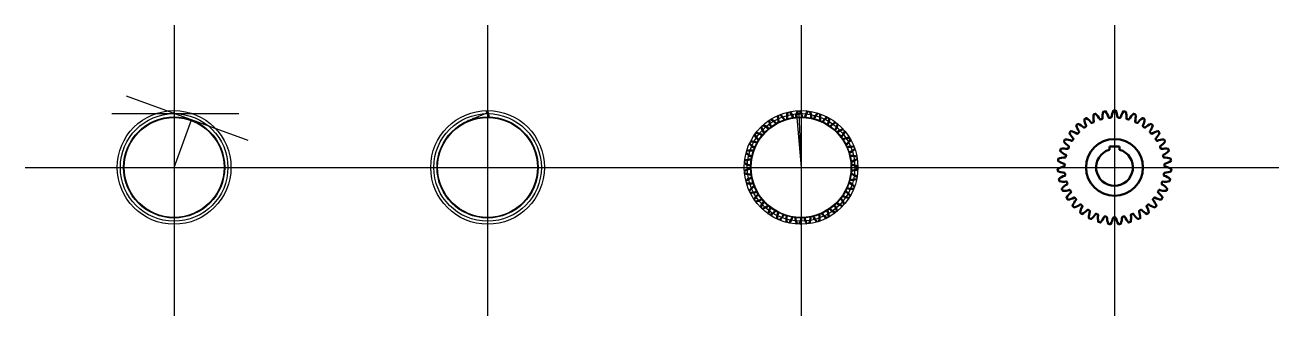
# Model space of a CAD drawing. Header units: millimetres. Extents: x 0 to 3308, y 0 to 1318.
# Drawn here: x 546 to 2994, y 86 to 654 of the extents above; entities that cross this region are included whole.
import ezdxf

# ---------------------------------------------------------------- set-up
doc = ezdxf.new("R2010")
doc.units = ezdxf.units.MM
doc.header["$MEASUREMENT"] = 0
doc.header["$PDMODE"] = 3
doc.layers.add('Layer1', color=1, linetype='Continuous')
doc.layers.add('контур', color=7, linetype='Continuous', lineweight=50)

# ---------------------------------------------------------------- blocks, each defined once
blk = doc.blocks.new('*U1')
at = {"layer": 'контур'}
blk.add_arc((-28.6, -9.2), 30.8, 4.5432, 31.1511, dxfattribs=at)
blk = doc.blocks.new('*U2')
at = {"layer": 'контур', "color": 0, "linetype": 'ByBlock', "lineweight": -2, "transparency": 16777216}
for p, rotation in [((2007.1, 465.5), 30.85714285714283), ((2024, 473.6), 20.57142857142855), ((2042, 478.6), 10.28571428571425), ((2079.2, 478.5), 349.7142857142858), ((2097.2, 473.5), 339.4285714285714), ((2114, 465.4), 329.1428571428572), ((1979.1, 441.1), 51.4285714285714), ((1992, 454.6), 41.14285714285712), ((2129.2, 454.4), 318.8571428571429), ((2142.1, 440.9), 308.5714285714285), ((1968.8, 425.5), 61.71428571428569), ((2152.3, 425.3), 298.2857142857142), ((1957.2, 390.1), 82.28571428571429), ((1961.4, 408.3), 71.99999999999997), ((2159.7, 408.1), 287.9999999999999), ((2163.8, 389.9), 277.7142857142858), ((1956.4, 371.4), 92.57142857142857), ((2164.6, 371.2), 267.4285714285715), ((1958.9, 352.9), 102.8571428571429), ((2162.1, 352.7), 257.1428571428572), ((1964.6, 335.1), 113.1428571428572), ((1973.5, 318.7), 123.4285714285714), ((2147.4, 318.5), 236.5714285714285), ((2156.3, 334.9), 246.8571428571428), ((1985.1, 304), 133.7142857142857), ((1999.2, 291.7), 143.9999999999999), ((2121.7, 291.6), 215.9999999999999), ((2135.8, 303.9), 226.2857142857142), ((2015.2, 282.1), 154.2857142857142), ((2032.7, 275.6), 164.5714285714286), ((2051.1, 272.2), 174.8571428571428), ((2069.7, 272.2), 185.1428571428571), ((2088.1, 275.5), 195.4285714285714), ((2105.6, 282.1), 205.7142857142857)]:
    blk.add_blockref('*U1', p, dxfattribs=dict(at, rotation=rotation))
blk.add_blockref('*U1', (2060.6, 480.2), dxfattribs=at)
blk = doc.blocks.new('*U3')
at = {"layer": 'контур'}
blk.add_arc((-28.6, -9.2), 30.8, 4.5432, 31.1511, dxfattribs=at)
blk = doc.blocks.new('*U4')
at = {"layer": 'контур', "color": 0, "linetype": 'ByBlock', "lineweight": -2, "transparency": 16777216}
for p, rotation in [((2007.1, 465.5), 30.85714285714283), ((2024, 473.6), 20.57142857142855), ((2042, 478.6), 10.28571428571425), ((2079.2, 478.5), 349.7142857142858), ((2097.2, 473.5), 339.4285714285714), ((2114, 465.4), 329.1428571428572), ((1979.1, 441.1), 51.4285714285714), ((1992, 454.6), 41.14285714285712), ((2129.2, 454.4), 318.8571428571429), ((2142.1, 440.9), 308.5714285714285), ((1968.8, 425.5), 61.71428571428569), ((2152.3, 425.3), 298.2857142857142), ((1957.2, 390.1), 82.28571428571429), ((1961.4, 408.3), 71.99999999999997), ((2159.7, 408.1), 287.9999999999999), ((2163.8, 389.9), 277.7142857142858), ((1956.4, 371.4), 92.57142857142857), ((2164.6, 371.2), 267.4285714285715), ((1958.9, 352.9), 102.8571428571429), ((2162.1, 352.7), 257.1428571428572), ((1964.6, 335.1), 113.1428571428572), ((1973.5, 318.7), 123.4285714285714), ((2147.4, 318.5), 236.5714285714285), ((2156.3, 334.9), 246.8571428571428), ((1985.1, 304), 133.7142857142857), ((1999.2, 291.7), 143.9999999999999), ((2121.7, 291.6), 215.9999999999999), ((2135.8, 303.9), 226.2857142857142), ((2015.2, 282.1), 154.2857142857142), ((2032.7, 275.6), 164.5714285714286), ((2051.1, 272.2), 174.8571428571428), ((2069.7, 272.2), 185.1428571428571), ((2088.1, 275.5), 195.4285714285714), ((2105.6, 282.1), 205.7142857142857)]:
    blk.add_blockref('*U3', p, dxfattribs=dict(at, rotation=rotation))
blk.add_blockref('*U3', (2060.6, 480.2), dxfattribs=at)

msp = doc.modelspace()

# ---------------------------------------------------------------- linework, layer by layer
for p, q in [((836.5, 654), (836.5, 86)), ((1448.5, 654), (1448.5, 86)), ((2060.5, 654), (2060.5, 86)), ((2672.5, 654), (2672.5, 86)), ((980.8, 428.5), (743.5, 514.9)), ((715, 481), (963, 481)), ((836.5, 376), (870.2, 468.7)), ((1448.5, 482.9), (1410.6, 467.1)), ((2051.8, 480.6), (2060.5, 376)), ((2056.5, 480.9), (2060.5, 376)), ((545.5, 376), (1157.5, 376)), ((1157.5, 376), (1769.5, 376)), ((1769.5, 376), (2381.5, 376)), ((2381.5, 376), (2993.5, 376))]:
    msp.add_line(p, q)
for centre, radius in [((836.5, 376), 111), ((836.5, 376), 105), ((836.5, 376), 98.7), ((836.5, 376), 97.5), ((1448.5, 376), 111), ((1448.5, 376), 105), ((1448.5, 376), 98.7), ((1448.5, 376), 97.5), ((2060.5, 376), 111), ((2060.5, 376), 105), ((2060.5, 376), 98.7), ((2060.5, 376), 97.5)]:
    msp.add_circle(centre, radius)
for p in [(836.5, 487), (836.5, 487), (836.5, 474.7), (1410.6, 467.1), (1420, 471), (1448.5, 487), (1448.5, 487), (1448.5, 474.7)]:
    msp.add_point(p)
at = {"layer": 'Layer1'}
for p, q in [((836.5, 487), (836.5, 474.7)), ((1448.5, 487), (1448.5, 474.7))]:
    msp.add_line(p, q, dxfattribs=at)
for p in [(836.5, 482.9), (1448.5, 482.9)]:
    msp.add_point(p, dxfattribs=at)
at = {"layer": 'контур'}
for p, q in [((2662.5, 410.6), (2662.5, 416.9)), ((2662.5, 416.9), (2672.5, 416.9)), ((2672.5, 416.9), (2682.5, 416.9)), ((2682.5, 416.9), (2682.5, 410.6))]:
    msp.add_line(p, q, dxfattribs=at)
msp.add_lwpolyline([(2579.9, 342.9, 0.3738), (2580.4, 344.1, -0.009668), (2579.2, 347.7, 0.3738), (2578.1, 348.4, -0.109467), (2564.8, 349.2, -0.009685), (2563.8, 353.4, -0.109467), (2575.5, 359.9, 0.3738), (2576.2, 361, -0.009668), (2575.6, 364.8, 0.3738), (2574.7, 365.7, -0.109467), (2561.7, 368.9, -0.009685), (2561.5, 373.2, -0.109467), (2574.1, 377.5, 0.3738), (2575, 378.5, -0.009668), (2575.2, 382.3, 0.3738), (2574.4, 383.3, -0.109467), (2562.2, 388.8, -0.009685), (2562.8, 393, -0.109467), (2576, 395.1, 0.3738), (2577, 395.9, -0.009668), (2577.9, 399.5, 0.3738), (2577.3, 400.7, -0.109467), (2566.3, 408.2, -0.009685), (2567.6, 412.3, -0.109467), (2581, 412, 0.3738), (2582.1, 412.6, -0.009668), (2583.6, 416, 0.3738), (2583.2, 417.3, -0.109467), (2573.8, 426.7, -0.009685), (2575.8, 430.5, -0.109467), (2588.8, 427.8, 0.3738), (2590.1, 428.1, -0.009668), (2592.2, 431.3, 0.3738), (2592, 432.6, -0.109467), (2584.4, 443.5, -0.009685), (2587.1, 446.9, -0.109467), (2599.4, 441.9, 0.3738), (2600.7, 442, -0.009668), (2603.3, 444.7, 0.3738), (2603.4, 446, -0.109467), (2597.9, 458.2, -0.009685), (2601.1, 461, -0.109467), (2612.4, 453.8, 0.3738), (2613.7, 453.8, -0.009668), (2616.7, 456, 0.3738), (2617, 457.2, -0.109467), (2613.7, 470.2, -0.009685), (2617.4, 472.4, -0.109467), (2627.2, 463.3, 0.3738), (2628.5, 463, -0.009668), (2631.9, 464.6, 0.3738), (2632.4, 465.8, -0.109467), (2631.5, 479.1, -0.009685), (2635.5, 480.7, -0.109467), (2643.6, 470, 0.3738), (2644.7, 469.5, -0.009668), (2648.4, 470.5, 0.3738), (2649.1, 471.5, -0.109467), (2650.6, 484.8, -0.009685), (2654.8, 485.6, -0.109467), (2660.8, 473.7, 0.3738), (2661.9, 472.9, -0.009668), (2665.6, 473.3, 0.3738), (2666.6, 474.2, -0.109467), (2670.4, 487, -0.009685), (2674.6, 487, -0.109467), (2678.4, 474.2, 0.3738), (2679.4, 473.3, -0.009668), (2683.1, 472.9, 0.3738), (2684.2, 473.7, -0.109467), (2690.2, 485.6, -0.009685), (2694.4, 484.8, -0.109467), (2695.9, 471.5, 0.3738), (2696.6, 470.5, -0.009668), (2700.3, 469.5, 0.3738), (2701.4, 470, -0.109467), (2709.5, 480.7, -0.009685), (2713.5, 479.1, -0.109467), (2712.6, 465.8, 0.3738), (2713.1, 464.6, -0.009668), (2716.5, 463, 0.3738), (2717.8, 463.3, -0.109467), (2727.6, 472.4, -0.009685), (2731.3, 470.2, -0.109467), (2728, 457.2, 0.3738), (2728.3, 456, -0.009668), (2731.3, 453.8, 0.3738), (2732.6, 453.8, -0.109467), (2743.9, 461, -0.009685), (2747.1, 458.2, -0.109467), (2741.6, 446, 0.3738), (2741.7, 444.7, -0.009668), (2744.3, 442, 0.3738), (2745.6, 441.9, -0.109467), (2757.9, 446.9, -0.009685), (2760.6, 443.5, -0.109467), (2753, 432.6, 0.3738), (2752.8, 431.3, -0.009668), (2754.9, 428.1, 0.3738), (2756.2, 427.8, -0.109467), (2769.2, 430.5, -0.009685), (2771.2, 426.7, -0.109467), (2761.8, 417.3, 0.3738), (2761.4, 416, -0.009668), (2762.9, 412.6, 0.3738), (2764, 412, -0.109467), (2777.4, 412.3, -0.009685), (2778.7, 408.2, -0.109467), (2767.7, 400.7, 0.3738), (2767.1, 399.5, -0.009668), (2768, 395.9, 0.3738), (2769, 395.1, -0.109467), (2782.2, 393, -0.009685), (2782.8, 388.8, -0.109467), (2770.6, 383.3, 0.3738), (2769.8, 382.3, -0.009668), (2770, 378.5, 0.3738), (2770.9, 377.5, -0.109467), (2783.5, 373.2, -0.009685), (2783.3, 368.9, -0.109467), (2770.3, 365.7, 0.3738), (2769.4, 364.8, -0.009668), (2768.8, 361, 0.3738), (2769.5, 359.9, -0.109467), (2781.2, 353.4, -0.009685), (2780.2, 349.2, -0.109467), (2766.9, 348.4, 0.3738), (2765.8, 347.7, -0.009668), (2764.6, 344.1, 0.3738), (2765.1, 342.9, -0.109467), (2775.4, 334.4, -0.009685), (2773.7, 330.4, -0.109467), (2760.5, 332, 0.3738), (2759.2, 331.5, -0.009668), (2757.4, 328.1, 0.3738), (2757.7, 326.9, -0.109467), (2766.3, 316.7, -0.009685), (2763.9, 313.1, -0.109467), (2751.2, 317, 0.3738), (2749.9, 316.7, -0.009668), (2747.5, 313.7, 0.3738), (2747.6, 312.4, -0.109467), (2754.2, 300.9, -0.009685), (2751.2, 297.8, -0.109467), (2739.4, 303.9, 0.3738), (2738.1, 303.8, -0.009668), (2735.2, 301.3, 0.3738), (2735, 300.1, -0.109467), (2739.5, 287.5, -0.009685), (2736, 285, -0.109467), (2725.4, 293.1, 0.3738), (2724.1, 293.3, -0.009668), (2720.9, 291.4, 0.3738), (2720.4, 290.1, -0.109467), (2722.6, 276.9, -0.009685), (2718.7, 275.1, -0.109467), (2709.8, 285, 0.3738), (2708.5, 285.4, -0.009668), (2705, 284.1, 0.3738), (2704.3, 282.9, -0.109467), (2704.1, 269.6, -0.009685), (2700, 268.4, -0.109467), (2692.9, 279.8, 0.3738), (2691.8, 280.4, -0.009668), (2688.1, 279.7, 0.3738), (2687.2, 278.7, -0.109467), (2684.6, 265.7, -0.009685), (2680.3, 265.3, -0.109467), (2675.4, 277.7, 0.3738), (2674.4, 278.5, -0.009668), (2670.6, 278.5, 0.3738), (2669.6, 277.7, -0.109467), (2664.7, 265.3, -0.009685), (2660.4, 265.7, -0.109467), (2657.8, 278.7, 0.3738), (2656.9, 279.7, -0.009668), (2653.2, 280.4, 0.3738), (2652.1, 279.8, -0.109467), (2645, 268.4, -0.009685), (2640.9, 269.6, -0.109467), (2640.7, 282.9, 0.3738), (2640, 284.1, -0.009668), (2636.5, 285.4, 0.3738), (2635.2, 285, -0.109467), (2626.3, 275.1, -0.009685), (2622.4, 276.9, -0.109467), (2624.6, 290.1, 0.3738), (2624.1, 291.4, -0.009668), (2620.9, 293.3, 0.3738), (2619.6, 293.1, -0.109467), (2609, 285, -0.009685), (2605.5, 287.5, -0.109467), (2610, 300.1, 0.3738), (2609.8, 301.3, -0.009668), (2606.9, 303.8, 0.3738), (2605.6, 303.9, -0.109467), (2593.8, 297.8, -0.009685), (2590.8, 300.9, -0.109467), (2597.4, 312.4, 0.3738), (2597.5, 313.7, -0.009668), (2595.1, 316.7, 0.3738), (2593.8, 317, -0.109467), (2581.1, 313.1, -0.009685), (2578.7, 316.7, -0.109467), (2587.3, 326.9, 0.3738), (2587.6, 328.1, -0.009668), (2585.8, 331.5, 0.3738), (2584.5, 332, -0.109467), (2571.3, 330.4, -0.009685), (2569.6, 334.4, -0.109467)], format="xyb", close=True, dxfattribs=at)
msp.add_circle((2672.5, 376), 55.5, dxfattribs=at)
for centre, radius, start, end in [((1420, 471), 30.8, 4.5432, 31.1511), ((2060.5, 376), 105, 89.6091, 94.752), ((2672.5, 376), 36, 106.1276, 73.8724)]:
    msp.add_arc(centre, radius, start, end, dxfattribs=at)

# ---------------------------------------------------------------- block references
at = {"layer": 'контур', "xscale": -1, "rotation": 4.361138124695234}
msp.add_blockref('*U4', (4143.6, 157.8), dxfattribs=at)
at = {"layer": 'контур'}
msp.add_blockref('*U2', (0, 0), dxfattribs=at)

doc.saveas('drawing.dxf')
